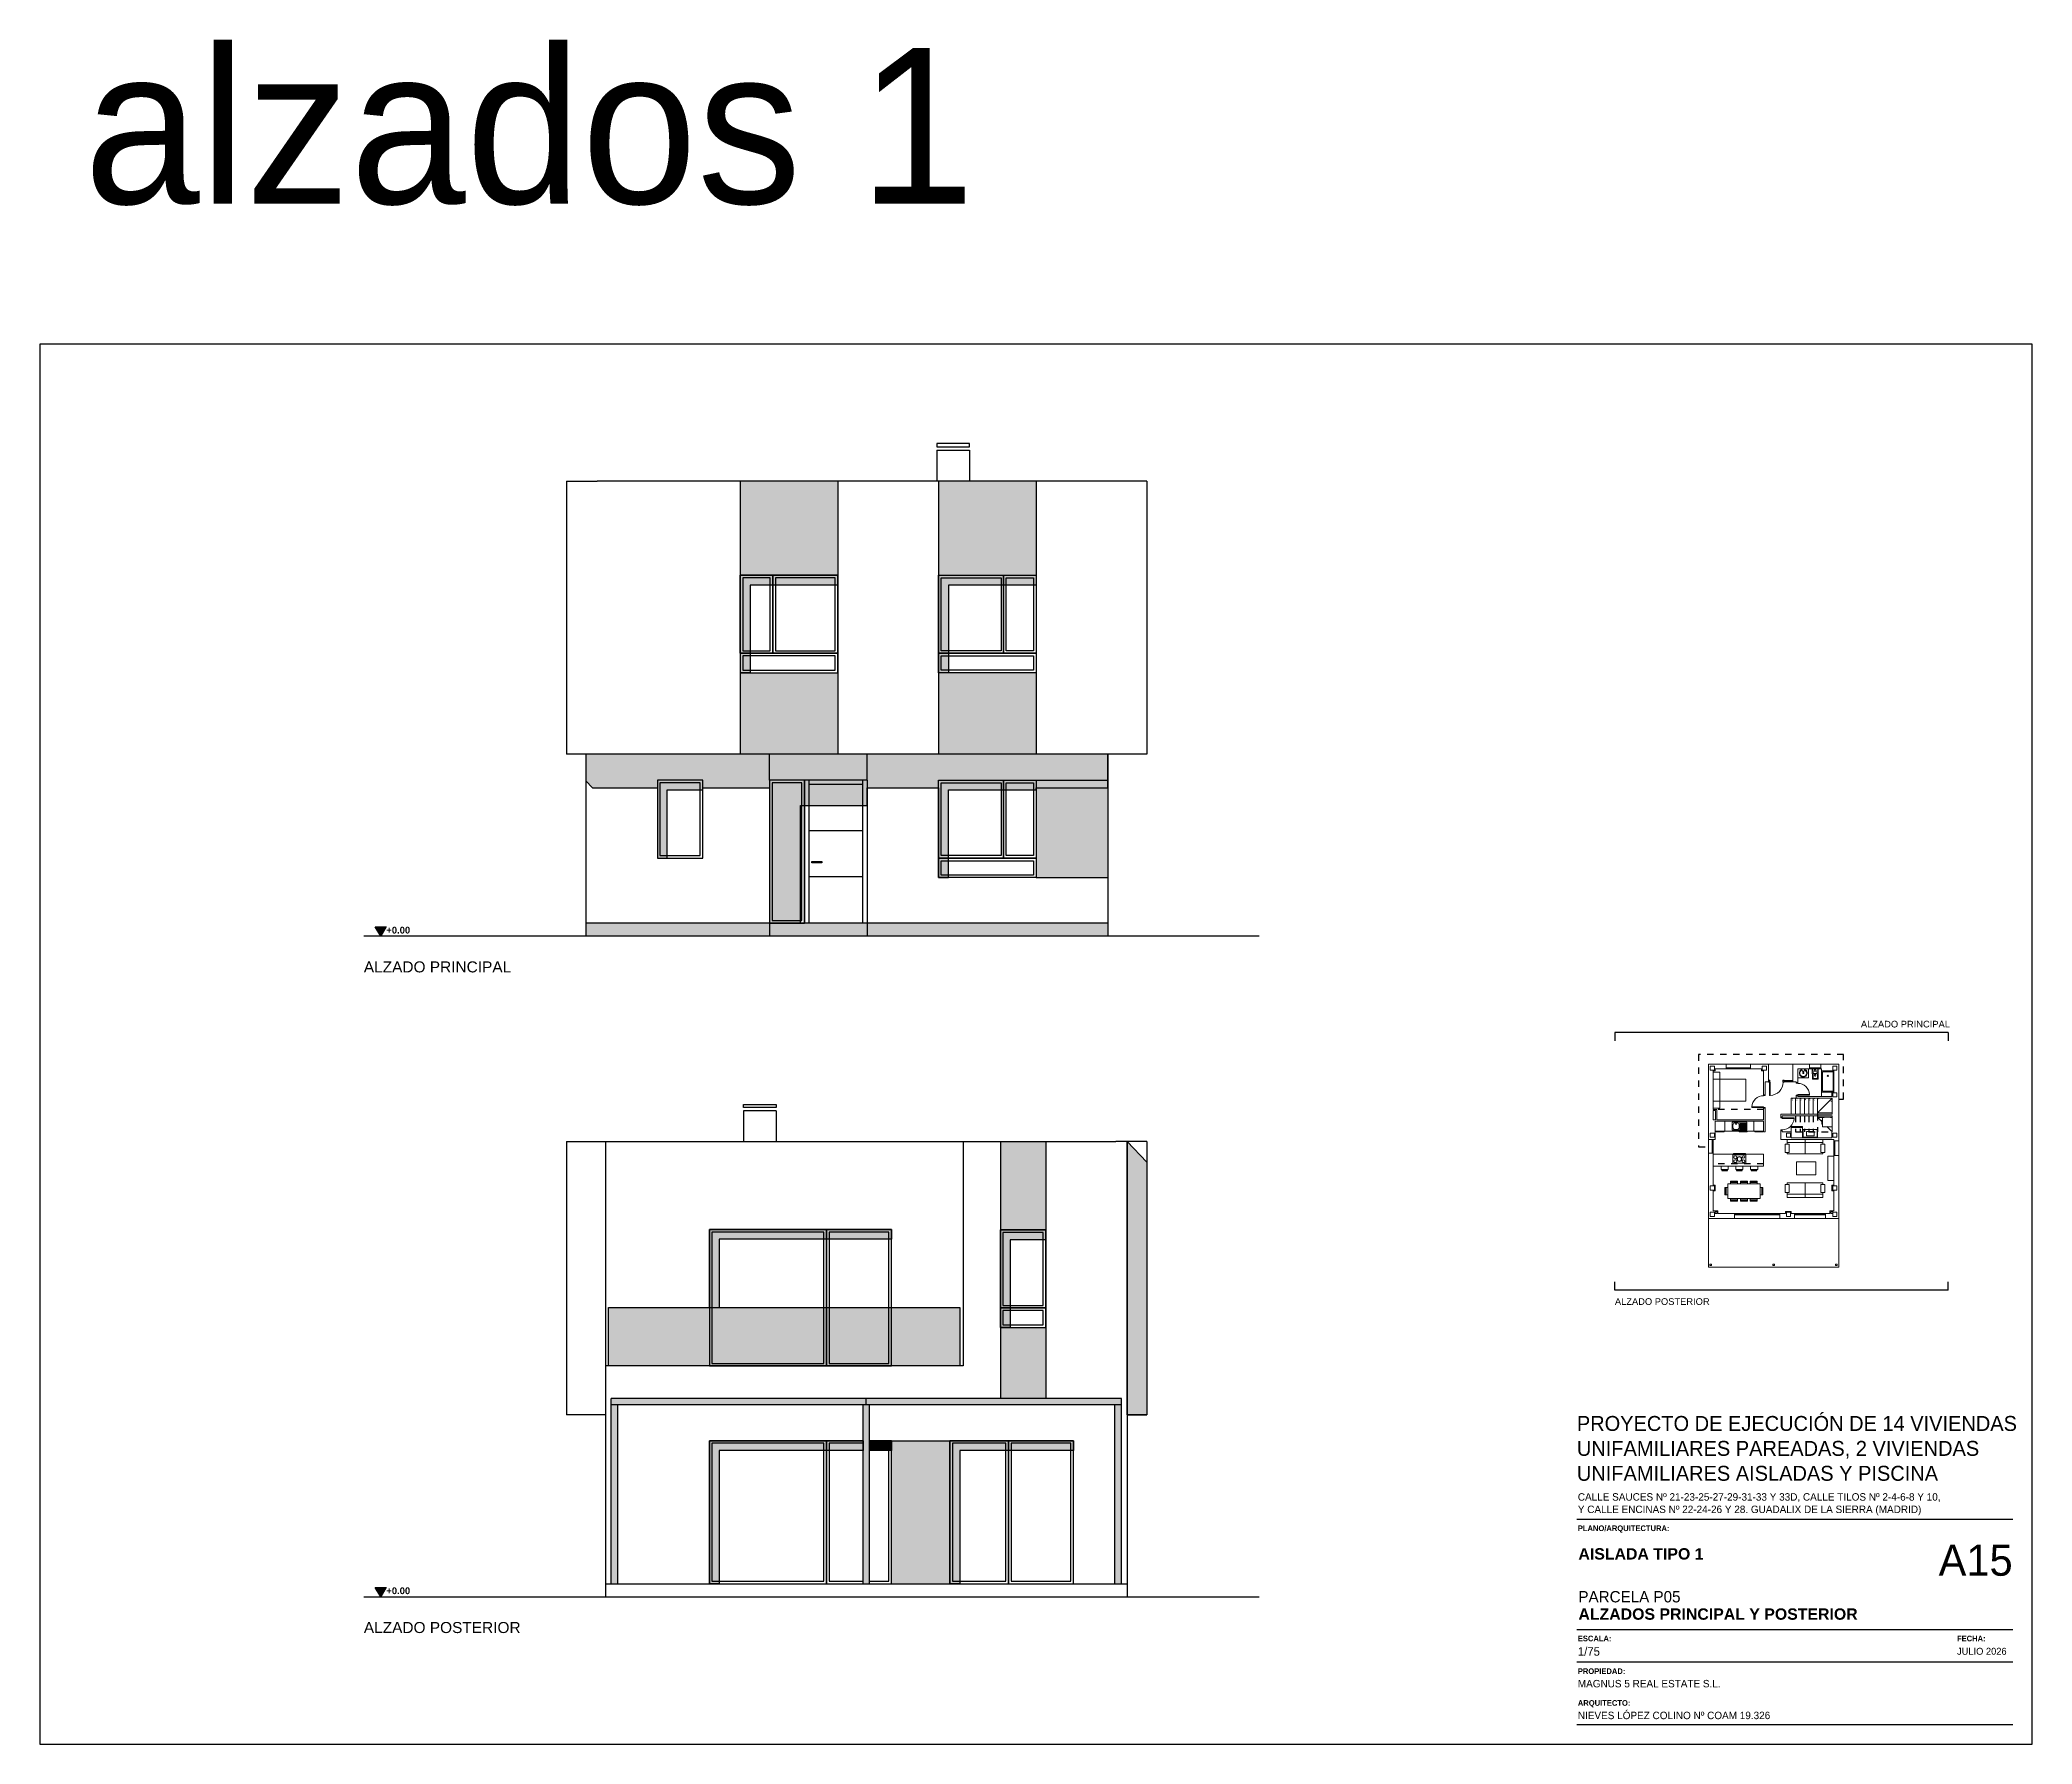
# Model space of a CAD drawing. Header units: millimetres. Extents: x 441156 to 441653, y 4514887 to 4515266.
# Drawn here: x 441432.47 to 441463.11, y 4515046.18 to 4515072.4 of the extents above; entities that cross this region are included whole.
import ezdxf
from ezdxf.enums import TextEntityAlignment as Align

# ---------------------------------------------------------------- set-up
doc = ezdxf.new("R2010")
doc.units = ezdxf.units.MM
doc.linetypes.add('CONTINUA', pattern=[0])
doc.linetypes.add('RAYITAS', pattern=[0.375, 0.25, -0.125])
for name, color, linetype in [('01_alzado', 5, 'CONTINUA'), ('01_ladrillo', 13, 'Continuous'), ('01_proyeccion', 36, 'RAYITAS'), ('01_proyección', 4, 'RAYITAS'), ('01_seccion', 7, 'CONTINUA'), ('01_sombras', 251, 'Continuous'), ('01_texto cartela', 5, 'Continuous'), ('01_textos', 7, 'Continuous'), ('SOMBRAS2', 250, 'Continuous')]:
    doc.layers.add(name, color=color, linetype=linetype)
doc.layers.add('01_cartela', color=6, linetype='Continuous', plot=False)
doc.layers.add('01_muebles_B', color=254, linetype='Continuous', lineweight=5)
doc.styles.add('Century Gothic', font='', dxfattribs={"height": 2})
doc.styles.add('Century Gothic_3', font='', dxfattribs={"height": 4.5})
doc.styles.add('Century Gothic_5', font='', dxfattribs={"height": 2.5})
doc.styles.add('Century Gothic_6', font='', dxfattribs={"height": 11})
doc.styles.add('Estilo1', font='swissel.ttf')
doc.styles.add('NIEVES2', font='sanss___.ttf')
doc.styles.add('NIEVES3', font='swisseb.ttf')
doc.styles.get('Century Gothic').set_extended_font_data('Century Gothic')
doc.styles.get('Century Gothic_3').set_extended_font_data('Century Gothic')
doc.styles.get('Century Gothic_5').set_extended_font_data('Century Gothic')
doc.styles.get('Century Gothic_6').set_extended_font_data('Century Gothic')

msp = doc.modelspace()

# ---------------------------------------------------------------- texts
at = {"layer": '01_proyeccion', "color": 7, "ltscale": 1.5, "style": 'NIEVES3'}
for p in [(441437.8, 4515058.653, 0), (441437.8, 4515048.492, 0)]:
    msp.add_text('+0.00', height=0.1041, dxfattribs=at).set_placement(p)
at = {"layer": '01_texto cartela', "color": 1}
for s, insert, char_height, width, attachment_point, style in [('alzados 1', (441433.152, 4515072.272), 2.3929, 27.31448, 1, 'Century Gothic_6'), ('A15', (441462.811, 4515049.254), 0.4786, 1.04985, 3, 'Century Gothic_6'), ('\\pt2.3273;AISLADA TIPO 1 ', (441456.133, 4515049.022), 0.17455, 7.00908, 7, 'NIEVES3')]:
    msp.add_mtext(s, dxfattribs=dict(at, insert=insert, char_height=char_height, width=width, attachment_point=attachment_point, style=style))
at = {"layer": '01_texto cartela'}
for s, insert, char_height, width, attachment_point, style in [('\\PPROYECTO DE EJECUCIÓN DE 14 VIVIENDAS UNIFAMILIARES PAREADAS, 2 VIVIENDAS UNIFAMILIARES AISLADAS Y PISCINA', (441456.109, 4515051.616), 0.23, 6.82217, 1, 'Century Gothic_3'), ('CALLE SAUCES Nº 21-23-25-27-29-31-33 Y 33D, CALLE TILOS Nº 2-4-6-8 Y 10, \\PY CALLE ENCINAS Nº 22-24-26 Y 28. GUADALIX DE LA SIERRA (MADRID)', (441456.124, 4515050.045), 0.11455, 9.24681, 1, 'Century Gothic'), ('{\\fCentury Gothic|b1|i0|c0|p34;PLANO/ARQUITECTURA: }', (441456.124, 4515049.549), 0.08701, 2.11715, 1, 'Century Gothic'), ('\\pt2.3273;\\PPARCELA P05', (441456.133, 4515048.363), 0.17455, 7.00908, 7, 'Century Gothic_5'), ('\\pt2.3273;ALZADOS PRINCIPAL Y POSTERIOR', (441456.133, 4515048.096), 0.17455, 7.00908, 7, 'NIEVES3'), ('{\\fCentury Gothic|b1|i0|c0|p34;ESCALA: }', (441456.124, 4515047.854), 0.08701, 2.11715, 1, 'Century Gothic'), ('{\\fCentury Gothic|b1|i0|c0|p34;FECHA: }', (441461.955, 4515047.854), 0.08701, 2.11715, 1, 'Century Gothic'), ('1/75', (441456.124, 4515047.676), 0.1309, 2.11715, 1, 'Century Gothic'), ('JULIO 2026', (441461.955, 4515047.667), 0.1069, 3.50438, 1, 'Century Gothic'), ('{\\fCentury Gothic|b1|i0|c0|p34;PROPIEDAD:}', (441456.124, 4515047.351), 0.08701, 0.83709, 1, 'Century Gothic'), ('MAGNUS 5 REAL ESTATE S.L.', (441456.124, 4515047.173), 0.11455, 4.88231, 1, 'Century Gothic'), ('{\\fCentury Gothic|b1|i0|c0|p34;ARQUITECTO:}', (441456.124, 4515046.862), 0.08701, 0.83709, 1, 'Century Gothic'), ('NIEVES LÓPEZ COLINO Nº COAM 19.326', (441456.124, 4515046.684), 0.11455, 3.65153, 1, 'Century Gothic')]:
    msp.add_mtext(s, dxfattribs=dict(at, insert=insert, char_height=char_height, width=width, attachment_point=attachment_point, style=style))
at = {"layer": '01_textos', "color": 5, "style": 'Estilo1'}
for s, p in [('ALZADO PRINCIPAL', (441437.455, 4515058.055, 0)), ('ALZADO POSTERIOR', (441437.455, 4515047.894, 0))]:
    msp.add_text(s, height=0.16973, dxfattribs=at).set_placement(p)
at = {"layer": '01_textos', "char_height": 0.10256, "width": 5.45594, "attachment_point": 7, "style": 'NIEVES2'}
for s, insert in [('\\pt1.3674;ALZADO PRINCIPAL', (441460.477, 4515057.207)), ('\\pt1.3674;ALZADO POSTERIOR', (441456.694, 4515052.94))]:
    msp.add_mtext(s, dxfattribs=dict(at, insert=insert))

# ---------------------------------------------------------------- blocks, each defined once
blk = doc.blocks.new('P725-10')
for p, q in [((-0.78, 0.1), (-0.83, 0.1)), ((-0.83, 0), (-0.78, 0)), ((-0.78, 0.1), (-0.78, 0)), ((-0.05, 0.82), (-0.09, 0.82)), ((-0.09, 0.82), (-0.09, 0.1)), ((0, 0.1), (-0.09, 0.1)), ((-0.05, 0.82), (-0.05, 0)), ((-0.05, 0), (0, 0))]:
    blk.add_line(p, q)
blk.add_arc((-0.05, 0.1), 0.725, 93.2758, 180)
blk = doc.blocks.new('5-fuegos')
blk.add_lwpolyline([(-0.4, -0.25), (0.4, -0.25), (0.4, 0.25), (-0.4, 0.25)], close=True)
for centre, radius in [((-0.25, 0.11), 0.089), ((0, 0), 0.152), ((0, 0), 0.127), ((0.27, 0.13), 0.0693), ((-0.25, -0.13), 0.089), ((0.25, -0.13), 0.089)]:
    blk.add_circle(centre, radius)
blk = doc.blocks.new('lavadora')
blk.add_lwpolyline([(0.6, 0), (0, 0), (0, 0.6), (0.6, 0.6)], close=True)
blk.add_lwpolyline([(0.6, 0.45), (0.64, 0.41), (0.64, 0.19), (0.6, 0.15)])
blk = doc.blocks.new('A$C3DD376F2')
at = {"layer": '01_muebles_B', "linetype": 'CONTINUA'}
for p, q in [((1.7, 12.5, 0), (0.6, 12.5, 0)), ((0.6, 12.5, 0), (0.6, 7.86, 0)), ((1.7, 12.2, 0), (1.7, 12.5, 0)), ((1.7, 12.5, 0), (3.2, 12.5, 0)), ((1.7, 12.27, 0), (3.2, 12.27, 0)), ((1.75, 12.27, 0), (1.75, 12.2, 0)), ((2.15, 12.27, 0), (2.15, 12.2, 0)), ((2.2, 12.27, 0), (2.2, 12.2, 0)), ((2.25, 12.27, 0), (2.25, 12.2, 0)), ((3.15, 12.27, 0), (3.15, 12.2, 0)), ((4.3, 12.5, 0), (3.2, 12.5, 0)), ((3.2, 12.2, 0), (3.2, 12.5, 0)), ((4.3, 12.5, 0), (4.3, 11.4, 0)), ((4.3, 12.5, 0), (5.8, 12.5, 0)), ((6.1, 12.5, 0), (5.8, 12.5, 0)), ((5.8, 12.5, 0), (5.8, 11.4, 0)), ((5.8, 12.5, 0), (6.82, 12.5, 0)), ((6.82, 12.2, 0), (6.82, 12.5, 0)), ((6.82, 12.5, 0), (7.52, 12.5, 0)), ((6.82, 12.27, 0), (7.52, 12.27, 0)), ((6.87, 12.2, 0), (6.87, 12.27, 0)), ((7.47, 12.2, 0), (7.47, 12.27, 0)), ((7.52, 12.2, 0), (7.52, 12.5, 0)), ((7.52, 12.5, 0), (8.62, 12.5, 0)), ((8.62, 7.77, 0), (8.62, 12.5, 0)), ((0.9, 12.08, 0), (0.9, 9.71, 0)), ((1.02, 12.08, 0), (0.9, 12.08, 0)), ((1.7, 12.2, 0), (1.02, 12.2, 0)), ((1.02, 12.2, 0), (1.02, 12.08, 0)), ((1.3, 11.57, 0), (1.3, 10.22, 0)), ((1.7, 12.2, 0), (3.2, 12.2, 0)), ((1.75, 12.24, 0), (2.15, 12.24, 0)), ((1.75, 12.23, 0), (2.15, 12.23, 0)), ((2.25, 12.24, 0), (3.15, 12.24, 0)), ((2.25, 12.23, 0), (3.15, 12.23, 0)), ((3.87, 12.2, 0), (3.2, 12.2, 0)), ((3.87, 12.2, 0), (3.87, 12.08, 0)), ((3.87, 12.08, 0), (4, 12.08, 0)), ((4, 12.08, 0), (4, 10.61, 0)), ((4.3, 11.4, 0), (4.1, 11.4, 0)), ((4.1, 11.4, 0), (4.1, 10.61, 0)), ((4.31, 11.4, 0), (4.37, 11.4, 0)), ((4.37, 11.43, 0), (4.37, 11.4, 0)), ((4.38, 11.5, 0), (4.38, 11.44, 0)), ((5.18, 11.5, 0), (5.18, 11.44, 0)), ((5.19, 11.43, 0), (5.19, 11.4, 0)), ((5.26, 11.5, 0), (5.26, 11.4, 0)), ((5.8, 11.5, 0), (5.26, 11.5, 0)), ((5.8, 11.4, 0), (5.26, 11.4, 0)), ((5.31, 11.5, 0), (5.31, 11.4, 0)), ((5.75, 11.47, 0), (5.31, 11.47, 0)), ((5.75, 11.43, 0), (5.31, 11.43, 0)), ((5.75, 11.5, 0), (5.75, 11.4, 0)), ((6, 11.4, 0), (5.8, 11.4, 0)), ((6, 11.4, 0), (6, 11.37, 0)), ((6.1, 11.37, 0), (6, 11.37, 0)), ((6.1, 12.2, 0), (6.1, 11.37, 0)), ((6.82, 12.2, 0), (6.1, 12.2, 0)), ((6.77, 11.65, 0), (6.1, 11.65, 0)), ((6.34, 12.2, 0), (6.53, 12.2, 0)), ((6.34, 12.2, 0), (6.34, 12.18, 0)), ((6.45, 12.04, 0), (6.42, 12.04, 0)), ((6.53, 12.2, 0), (6.53, 12.18, 0)), ((6.77, 11.65, 0), (6.77, 12.2, 0)), ((6.82, 12.2, 0), (7.52, 12.2, 0)), ((6.87, 12.24, 0), (7.47, 12.24, 0)), ((6.87, 12.23, 0), (7.47, 12.23, 0)), ((7.01, 12.07, 0), (7.01, 12.2, 0)), ((7.04, 11.66, 0), (7.04, 11.87, 0)), ((7.09, 11.92, 0), (7.26, 11.92, 0)), ((7.09, 11.61, 0), (7.26, 11.61, 0)), ((7.13, 11.85, 0), (7.13, 11.79, 0)), ((7.14, 11.86, 0), (7.2, 11.86, 0)), ((7.21, 11.85, 0), (7.21, 11.79, 0)), ((7.31, 11.66, 0), (7.31, 11.87, 0)), ((7.34, 12.07, 0), (7.34, 12.2, 0)), ((7.52, 12.2, 0), (7.57, 12.2, 0)), ((7.57, 12.08, 0), (7.57, 12.2, 0)), ((7.57, 12.08, 0), (8.32, 12.08, 0)), ((8.32, 10.78, 0), (8.32, 12.08, 0)), ((4, 10.61, 0), (4.1, 10.61, 0)), ((5.7, 9.42, 0), (5.7, 10.4, 0)), ((6, 10.4, 0), (5.7, 10.4, 0)), ((5.97, 9.42, 0), (5.97, 10.4, 0)), ((6, 10.54, 0), (6, 10.4, 0)), ((6.1, 10.54, 0), (6, 10.54, 0)), ((8.22, 10.4, 0), (6, 10.4, 0)), ((6.1, 10.54, 0), (6.1, 10.5, 0)), ((8.2, 10.5, 0), (6.1, 10.5, 0)), ((6.24, 9.42, 0), (6.24, 10.4, 0)), ((6.51, 9.42, 0), (6.51, 10.4, 0)), ((6.78, 9.42, 0), (6.78, 10.4, 0)), ((7.05, 9.42, 0), (7.05, 10.4, 0)), ((7.32, 9.42, 0), (7.32, 10.4, 0)), ((7.32, 9.5, 0), (8.22, 10.4, 0)), ((7.57, 10.78, 0), (7.57, 10.5, 0)), ((8.32, 10.78, 0), (8.2, 10.78, 0)), ((8.2, 10.5, 0), (8.2, 10.78, 0)), ((8.22, 9.42, 0), (8.22, 10.4, 0)), ((1.12, 9.71, 0), (0.9, 9.71, 0)), ((4, 8.98, 0), (1.02, 8.98, 0)), ((1.02, 7.86, 0), (1.02, 8.98, 0)), ((1.12, 9.71, 0), (1.12, 9.08, 0)), ((4, 9.08, 0), (1.12, 9.08, 0)), ((1.62, 8.98, 0), (1.62, 8.38, 0)), ((2.06, 8.43, 0), (2.06, 8.92, 0)), ((2.06, 8.92, 0), (2.96, 8.92, 0)), ((2.52, 8.85, 0), (2.92, 8.85, 0)), ((2.52, 8.83, 0), (2.92, 8.83, 0)), ((2.52, 8.8, 0), (2.92, 8.8, 0)), ((2.52, 8.78, 0), (2.92, 8.78, 0)), ((2.52, 8.75, 0), (2.92, 8.75, 0)), ((2.52, 8.73, 0), (2.92, 8.73, 0)), ((2.52, 8.7, 0), (2.92, 8.7, 0)), ((2.52, 8.68, 0), (2.92, 8.68, 0)), ((2.52, 8.65, 0), (2.92, 8.65, 0)), ((2.52, 8.63, 0), (2.92, 8.63, 0)), ((2.52, 8.6, 0), (2.92, 8.6, 0)), ((2.96, 8.92, 0), (2.96, 8.43, 0)), ((3.4, 8.98, 0), (3.4, 8.38, 0)), ((4, 9.78, 0), (4, 9.08, 0)), ((4, 9.78, 0), (4.1, 9.78, 0)), ((4, 8.98, 0), (4, 8.33, 0)), ((4.1, 9.78, 0), (4.1, 8.33, 0)), ((8.22, 9.42, 0), (5.05, 9.42, 0)), ((5.05, 9.42, 0), (5.05, 9.24, 0)), ((5.05, 9.42, 0), (5.05, 9.24, 0)), ((5.15, 9.24, 0), (5.05, 9.24, 0)), ((8.22, 9.32, 0), (5.15, 9.32, 0)), ((5.15, 9.32, 0), (5.15, 9.24, 0)), ((5.15, 9.32, 0), (5.15, 9.24, 0)), ((6.4, 8.6, 0), (5.7, 8.6, 0)), ((7.32, 9.5, 0), (8.22, 9.5, 0)), ((8.22, 8.33, 0), (8.22, 9.32, 0)), ((1.02, 7.86, 0), (0.6, 7.86, 0)), ((0.6, 7.86, 0), (0.6, 7.01, 0)), ((0.83, 7.86, 0), (0.83, 7.01, 0)), ((0.83, 7.81, 0), (0.9, 7.81, 0)), ((0.86, 7.05, 0), (0.86, 7.81, 0)), ((0.87, 7.05, 0), (0.87, 7.81, 0)), ((0.9, 7.86, 0), (0.9, 7.01, 0)), ((4, 8.38, 0), (1.02, 8.38, 0)), ((2.96, 8.43, 0), (2.06, 8.43, 0)), ((2.52, 8.58, 0), (2.92, 8.58, 0)), ((2.52, 8.55, 0), (2.92, 8.55, 0)), ((2.52, 8.53, 0), (2.92, 8.53, 0)), ((2.52, 8.5, 0), (2.92, 8.5, 0)), ((4, 8.33, 0), (4.1, 8.33, 0)), ((5.05, 8.41, 0), (5.05, 7.87, 0)), ((5.15, 8.41, 0), (5.05, 8.41, 0)), ((8.32, 7.87, 0), (5.05, 7.87, 0)), ((5.15, 8.41, 0), (5.15, 8.33, 0)), ((5.7, 8.33, 0), (5.15, 8.33, 0)), ((5.15, 8.33, 0), (5.7, 8.33, 0)), ((7.65, 7.67, 0), (5.45, 7.67, 0)), ((5.7, 8.33, 0), (5.7, 7.97, 0)), ((5.7, 7.97, 0), (8.2, 7.97, 0)), ((6.43, 8, 0), (6.43, 8.47, 0)), ((6.43, 8, 0), (7.3, 8, 0)), ((6.55, 7.87, 0), (6.55, 6.97, 0)), ((7.3, 8, 0), (7.3, 8.47, 0)), ((8.22, 8.33, 0), (8.2, 8.33, 0)), ((8.22, 8.33, 0), (8.2, 8.33, 0)), ((8.2, 8.33, 0), (8.2, 7.97, 0)), ((8.32, 7.77, 0), (8.32, 7.87, 0)), ((8.62, 7.77, 0), (8.32, 7.77, 0)), ((8.32, 7.77, 0), (8.32, 6.87, 0)), ((8.32, 7.72, 0), (8.39, 7.72, 0)), ((8.35, 6.92, 0), (8.35, 7.72, 0)), ((8.37, 6.92, 0), (8.37, 7.72, 0)), ((8.39, 7.77, 0), (8.39, 6.87, 0)), ((8.62, 7.77, 0), (8.62, 6.87, 0)), ((0.9, 7.01, 0), (0.6, 7.01, 0)), ((0.6, 7.01, 0), (0.6, 3, 0)), ((0.83, 7.05, 0), (0.9, 7.05, 0)), ((0.9, 7.01, 0), (0.9, 5.05, 0)), ((4, 6.96, 0), (0.9, 6.96, 0)), ((4, 6.21, 0), (0.9, 6.21, 0)), ((4, 6.21, 0), (4, 6.96, 0)), ((8.32, 6.92, 0), (8.39, 6.92, 0)), ((8.62, 6.87, 0), (8.32, 6.87, 0)), ((8.32, 5.05, 0), (8.32, 6.87, 0)), ((8.62, 6.87, 0), (8.62, 3, 0)), ((6.55, 4.3, 0), (6.55, 5.2, 0)), ((8.2, 4.7, 0), (8.2, 5.05, 0)), ((8.2, 5.05, 0), (8.32, 5.05, 0)), ((0.9, 4.7, 0), (0.9, 3.47, 0)), ((7.65, 4.5, 0), (5.45, 4.5, 0)), ((8.32, 4.7, 0), (8.2, 4.7, 0)), ((8.32, 3.47, 0), (8.32, 4.7, 0)), ((0.6, 3, 0), (2.2, 3, 0)), ((0.6, 3, 0), (0.6, 0, 0)), ((0.6, 3, 0), (2.2, 3, 0)), ((0.9, 3.47, 0), (1.19, 3.47, 0)), ((1.19, 3.47, 0), (1.19, 3.3, 0)), ((1.19, 3.3, 0), (2.2, 3.3, 0)), ((2.2, 3.3, 0), (2.2, 3, 0)), ((5, 3.3, 0), (2.2, 3.3, 0)), ((5, 3.23, 0), (2.2, 3.23, 0)), ((2.2, 3, 0), (5, 3, 0)), ((2.25, 3.3, 0), (2.25, 3.23, 0)), ((2.25, 3.27, 0), (3.95, 3.27, 0)), ((2.25, 3.26, 0), (3.95, 3.26, 0)), ((3.95, 3.3, 0), (3.95, 3.23, 0)), ((4, 3.3, 0), (4, 3.23, 0)), ((4.05, 3.3, 0), (4.05, 3.23, 0)), ((4.95, 3.27, 0), (4.05, 3.27, 0)), ((4.95, 3.26, 0), (4.05, 3.26, 0)), ((4.95, 3.3, 0), (4.95, 3.23, 0)), ((5, 3.3, 0), (5.35, 3.3, 0)), ((5, 3.3, 0), (5, 3, 0)), ((5, 3, 0), (5.9, 3, 0)), ((5.9, 3.3, 0), (5.7, 3.3, 0)), ((7.8, 3.3, 0), (5.9, 3.3, 0)), ((5.9, 3.3, 0), (5.9, 3, 0)), ((7.8, 3.23, 0), (5.9, 3.23, 0)), ((7.8, 3, 0), (5.9, 3, 0)), ((5.95, 3.3, 0), (5.95, 3.23, 0)), ((5.95, 3.27, 0), (6.75, 3.27, 0)), ((5.95, 3.26, 0), (6.75, 3.26, 0)), ((6.75, 3.3, 0), (6.75, 3.23, 0)), ((6.8, 3.3, 0), (6.8, 3.23, 0)), ((6.85, 3.3, 0), (6.85, 3.23, 0)), ((7.75, 3.27, 0), (6.85, 3.27, 0)), ((7.75, 3.26, 0), (6.85, 3.26, 0)), ((7.75, 3.3, 0), (7.75, 3.23, 0)), ((7.8, 3.3, 0), (8.08, 3.3, 0)), ((7.8, 3.3, 0), (8.08, 3.3, 0)), ((7.8, 3.3, 0), (7.8, 3, 0)), ((7.8, 3, 0), (8.62, 3, 0)), ((8.32, 3.47, 0), (8.08, 3.47, 0)), ((8.08, 3.47, 0), (8.08, 3.3, 0)), ((8.62, 3, 0), (8.62, 0, 0)), ((0.6, 0, 0), (8.62, 0, 0))]:
    blk.add_line(p, q, dxfattribs=at)
for points in [[(0.97, 12.13), (0.72, 12.13), (0.72, 12.38), (0.97, 12.38), (0.97, 12.13)], [(4.17, 12.13), (3.92, 12.13), (3.92, 12.38), (4.17, 12.38), (4.17, 12.13)], [(8.25, 12.38), (8.5, 12.38), (8.5, 12.13), (8.25, 12.13), (8.25, 12.38)], [(8.25, 10.73), (8.5, 10.73), (8.5, 10.48), (8.25, 10.48), (8.25, 10.73)], [(0.97, 8.01), (0.72, 8.01), (0.72, 8.26), (0.97, 8.26), (0.97, 8.01)], [(5.65, 8.01), (5.4, 8.01), (5.4, 8.26), (5.65, 8.26), (5.65, 8.01)], [(8.25, 8.01), (8.5, 8.01), (8.5, 8.26), (8.25, 8.26), (8.25, 8.01)], [(0.97, 4.75), (0.72, 4.75), (0.72, 5), (0.97, 5), (0.97, 4.75)], [(8.25, 4.75), (8.5, 4.75), (8.5, 5), (8.25, 5), (8.25, 4.75)], [(0.97, 3.13), (0.72, 3.13), (0.72, 3.38), (0.97, 3.38), (0.97, 3.13)], [(5.65, 3.13), (5.4, 3.13), (5.4, 3.38), (5.65, 3.38), (5.65, 3.13)], [(8.25, 3.13), (8.5, 3.13), (8.5, 3.38), (8.25, 3.38), (8.25, 3.13)]]:
    blk.add_lwpolyline(points, close=True, dxfattribs=at)
at = {"layer": '01_muebles_B', "linetype": 'CONTINUA', "elevation": 0}
for points in [[(0.9, 11.57), (0.9, 12), (1.3, 12), (1.3, 11.57)], [(2.9, 10.22), (0.9, 10.22), (0.9, 11.57), (2.9, 11.57)], [(4.38, 11.51), (4.38, 11.5), (4.3, 11.5), (4.3, 11.51)], [(4.37, 11.4), (4.3, 11.4), (4.3, 11.5), (4.37, 11.5)], [(4.37, 11.4), (4.37, 11.39), (4.3, 11.39), (4.3, 11.4)], [(4.38, 11.44), (4.38, 11.43), (4.37, 11.43), (4.37, 11.44)], [(4.37, 11.39), (4.37, 10.57), (4.41, 10.57), (4.41, 11.39)], [(5.18, 11.51), (5.18, 11.5), (5.26, 11.5), (5.26, 11.51)], [(5.18, 11.44), (5.18, 11.43), (5.19, 11.43), (5.19, 11.44)], [(5.19, 11.4), (5.19, 11.39), (5.26, 11.39), (5.26, 11.4)], [(8.32, 12.08), (7.57, 12.08), (7.57, 10.78), (8.32, 10.78)], [(8.27, 12.03), (7.62, 12.03), (7.62, 10.83), (8.27, 10.83)], [(0.9, 10.22), (0.9, 9.78), (1.3, 9.78), (1.3, 10.22)], [(0.9, 9.64), (1.05, 9.64), (1.05, 9.08), (0.9, 9.08)], [(5.7, 8.67), (5.7, 7.97), (6.4, 7.97), (6.4, 8.67)], [(1.08, 8.36), (1.08, 8.34), (1.58, 8.34), (1.58, 8.36)], [(2.49, 8.36), (2.49, 8.34), (2.99, 8.34), (2.99, 8.36)], [(3.45, 8.36), (3.45, 8.34), (3.95, 8.34), (3.95, 8.36)], [(5.32, 7.57), (5.32, 7.07), (5.57, 7.07), (5.57, 7.57)], [(6.4, 8.47), (7.32, 8.47), (7.32, 7.97), (6.4, 7.97)], [(6.63, 8.36), (7.1, 8.36), (7.1, 8.08), (6.63, 8.08)], [(7.77, 7.57), (7.77, 7.07), (7.52, 7.07), (7.52, 7.57)], [(2.88, 6.97), (2.14, 6.97), (2.14, 6.99), (2.88, 6.99)], [(7.22, 5.68), (7.22, 6.48), (6.03, 6.48), (6.03, 5.68)], [(8.32, 5.34), (7.95, 5.34), (7.95, 6.83), (8.32, 6.83)], [(1.78, 5.94), (1.78, 5.96), (1.43, 5.96), (1.43, 5.94)], [(1.62, 5.96), (1.62, 6.02), (1.6, 6.02), (1.6, 5.96)], [(1.79, 5.13), (3.79, 5.13), (3.79, 4.23), (1.79, 4.23)], [(1.97, 5.29), (2.4, 5.29), (2.4, 5.23), (1.97, 5.23)], [(1.97, 5.22), (2.4, 5.22), (2.4, 5.13), (1.97, 5.13)], [(2.34, 5.94), (2.34, 5.96), (2.69, 5.96), (2.69, 5.94)], [(2.5, 5.96), (2.5, 6.02), (2.52, 6.02), (2.52, 5.96)], [(2.57, 5.29), (3, 5.29), (3, 5.23), (2.57, 5.23)], [(2.57, 5.22), (3, 5.22), (3, 5.13), (2.57, 5.13)], [(3.18, 5.29), (3.61, 5.29), (3.61, 5.23), (3.18, 5.23)], [(3.18, 5.22), (3.61, 5.22), (3.61, 5.13), (3.18, 5.13)], [(3.24, 5.94), (3.24, 5.96), (3.59, 5.96), (3.59, 5.94)], [(3.41, 5.96), (3.41, 6.02), (3.43, 6.02), (3.43, 5.96)], [(5.32, 4.6), (5.32, 5.1), (5.57, 5.1), (5.57, 4.6)], [(7.77, 4.6), (7.77, 5.1), (7.52, 5.1), (7.52, 4.6)], [(1.62, 4.9), (1.62, 4.46), (1.68, 4.46), (1.68, 4.9)], [(1.69, 4.9), (1.69, 4.46), (1.79, 4.46), (1.79, 4.9)], [(1.97, 4.14), (2.4, 4.14), (2.4, 4.23), (1.97, 4.23)], [(1.97, 4.07), (2.4, 4.07), (2.4, 4.12), (1.97, 4.12)], [(2.57, 4.14), (3, 4.14), (3, 4.23), (2.57, 4.23)], [(2.57, 4.07), (3, 4.07), (3, 4.12), (2.57, 4.12)], [(3.18, 4.14), (3.61, 4.14), (3.61, 4.23), (3.18, 4.23)], [(3.18, 4.07), (3.61, 4.07), (3.61, 4.12), (3.18, 4.12)], [(3.88, 4.9), (3.88, 4.46), (3.79, 4.46), (3.79, 4.9)], [(3.95, 4.9), (3.95, 4.46), (3.89, 4.46), (3.89, 4.9)], [(1.02, 3.42), (1.14, 3.42), (1.14, 3.3), (1.02, 3.3)], [(8.13, 3.42), (8.25, 3.42), (8.25, 3.3), (8.13, 3.3)], [(0.79, 0.2), (0.69, 0.2), (0.69, 0.1), (0.79, 0.1)], [(4.66, 0.2), (4.56, 0.2), (4.56, 0.1), (4.66, 0.1)], [(8.43, 0.2), (8.53, 0.2), (8.53, 0.1), (8.43, 0.1)]]:
    blk.add_lwpolyline(points, close=True, dxfattribs=at)
for points in [[(5.19, 11.5), (5.19, 11.4)], [(5.26, 11.4), (5.26, 11.5)], [(5.45, 7.57), (5.45, 7.87), (7.65, 7.87), (7.65, 7.57)], [(1.39, 6.21), (1.39, 6.02), (1.82, 6.02), (1.82, 6.21)], [(2.73, 6.21), (2.73, 6.02), (2.3, 6.02), (2.3, 6.21)], [(3.64, 6.21), (3.64, 6.02), (3.2, 6.02), (3.2, 6.21)], [(7.65, 7.07), (7.65, 6.97), (5.45, 6.97), (5.45, 7.07)], [(0.9, 5.05), (1.02, 5.05), (1.02, 4.7), (0.9, 4.7)], [(7.65, 5.1), (7.65, 5.2), (5.45, 5.2), (5.45, 5.1)], [(5.45, 4.6), (5.45, 4.3), (7.65, 4.3), (7.65, 4.6)]]:
    blk.add_lwpolyline(points, dxfattribs=at)
at = {"layer": '01_muebles_B', "linetype": 'CONTINUA', "elevation": 0, "flags": 128}
blk.add_lwpolyline([(6.99, 12.2, 0.414214), (6.99, 12.2), (6.99, 12.2), (7, 11.57, 0.436396), (7, 11.57), (7.35, 11.57, 0.436396), (7.35, 11.57), (7.36, 12.2), (7.36, 12.2, 0.414214), (7.36, 12.2)], format="xyb", close=True, dxfattribs=at)
at = {"layer": '01_muebles_B', "linetype": 'CONTINUA'}
blk.add_lwpolyline([(5.35, 3.3), (5.35, 3.43), (5.7, 3.43), (5.7, 3.3)], dxfattribs=at)
for centre, radius in [((6.44, 11.95, 0), 0.036), ((7.05, 11.98, 0), 0.01), ((7.17, 12.12, 0), 0.051), ((7.29, 11.98, 0), 0.01), ((7.95, 11.78, 0), 0.035), ((2.3, 8.82, 0), 0.0275)]:
    blk.add_circle(centre, radius, dxfattribs=at)
for centre, radius, start, end in [((4.37, 11.39, 0), 0.827, 272.8856, 359.9505), ((6.44, 11.95, 0), 0.243, 114.8749, 65.1251), ((6.44, 11.95, 0), 0.213, 112.0656, 68.0564), ((6.34, 12.2, 0), 0.0027, 90, 173.3159), ((6.33, 12.18, 0), 0.0128, 300.5291, 356.214), ((6.63, 12.2, 0), 0.279, 179.383, 196.8165), ((6.5, 12.16, 0), 0.143, 196.8165, 225.6956), ((6.44, 12.09, 0), 0.0498, 225.6956, 252.5904), ((6.44, 12.09, 0), 0.0498, 287.9532, 314.3044), ((6.37, 12.16, 0), 0.143, 314.3044, 343.1835), ((6.24, 12.2, 0), 0.279, 343.1835, 0.617), ((6.53, 12.2, 0), 0.0027, 6.6841, 90), ((6.55, 12.18, 0), 0.0128, 183.786, 239.4709), ((7.02, 12.07, 0), 0.007, 180.924, 266.9359), ((7.17, 15.04, 0), 2.98, 266.9359, 273.0641), ((7.09, 11.87, 0), 0.05, 90, 180.924), ((7.09, 11.66, 0), 0.05, 180.924, 270), ((7.14, 11.85, 0), 0.01, 90, 180), ((7.17, 11.79, 0), 0.04, 180, 0), ((7.2, 11.85, 0), 0.01, 0, 90), ((7.26, 11.87, 0), 0.05, 359.076, 90), ((7.26, 11.66, 0), 0.05, 270, 359.076), ((7.33, 12.07, 0), 0.007, 273.0641, 359.076), ((2.86, 8.68, 0), 0.75, 169.8852, 190.1148), ((2.2, 8.79, 0), 0.075, 99.0787, 169.8852), ((2.3, 8.13, 0), 0.75, 80.9213, 99.0787), ((2.41, 8.79, 0), 0.075, 10.1148, 80.9213), ((1.75, 8.68, 0), 0.75, 349.8852, 10.1148), ((2.2, 8.56, 0), 0.075, 190.1148, 260.9213), ((2.3, 9.22, 0), 0.75, 260.9213, 279.0787), ((2.41, 8.56, 0), 0.075, 279.0787, 349.8852)]:
    blk.add_arc(centre, radius, start, end, dxfattribs=at)
at = {"layer": '01_proyección', "color": 120, "ltscale": 0.25}
for p, q in [((4, 9.71, 0), (1.12, 9.71, 0)), ((5.97, 9.32, 0), (5.97, 8.33, 0)), ((6.24, 9.32, 0), (6.24, 8.33, 0)), ((6.51, 9.32, 0), (6.51, 8.33, 0)), ((6.78, 9.32, 0), (6.78, 8.33, 0)), ((7.05, 9.32, 0), (7.05, 8.33, 0)), ((7.32, 9.42, 0), (7.32, 8.33, 0)), ((7.32, 9.23, 0), (8.22, 9.23, 0)), ((7.32, 9.23, 0), (8.22, 8.33, 0)), ((5.97, 8.33, 0), (8.2, 8.33, 0)), ((4, 6.36, 0), (0.9, 6.36, 0))]:
    blk.add_line(p, q, dxfattribs=at)
blk.add_lwpolyline([(8.62, 10.35), (8.92, 10.35), (8.92, 13.1), (0, 13.1), (0, 7.41), (0.6, 7.41)], dxfattribs=at)
at = {"layer": '01_muebles_B', "linetype": 'CONTINUA'}
for name, p, rotation in [('P725-10', (6, 10.54, 0), 270.0000000046822), ('lavadora', (8.22, 9.23, 0), 180), ('5-fuegos', (2.51, 6.66, 0), 0.004195340002118353)]:
    blk.add_blockref(name, p, dxfattribs=dict(at, rotation=rotation))
at = {"layer": '01_muebles_B', "linetype": 'CONTINUA', "xscale": -1}
for p, rotation in [((4.1, 9.78, 0), 89.9999999953176), ((5.05, 9.24, 0), 269.9999999953178)]:
    blk.add_blockref('P725-10', p, dxfattribs=dict(at, rotation=rotation))
at = {"layer": '01_muebles_B', "linetype": 'CONTINUA', "style": 'NIEVES2'}
for s, p in [('1', (5.77, 10.27, 0)), ('2', (6.04, 10.27, 0)), ('3', (6.31, 10.27, 0)), ('4', (6.58, 10.27, 0)), ('5', (6.85, 10.27, 0)), ('6', (7.12, 10.27, 0)), ('7', (7.39, 10.27, 0)), ('8', (8.15, 10.17, 0))]:
    blk.add_text(s, height=0.103, dxfattribs=at).set_placement(p, align=Align.CENTER)

# ---------------------------------------------------------------- hatches: boundary and pattern name
at = {"layer": '01_ladrillo', "true_color": 0x7c8692}
h = msp.add_hatch(color=252, dxfattribs=at)
h.dxf.hatch_style = 1
h.paths.add_polyline_path([(441444.744, 4515065.613), (441443.244, 4515065.613), (441443.244, 4515064.163), (441444.744, 4515064.163)])
h = msp.add_hatch(color=252, dxfattribs=at)
h.dxf.hatch_style = 1
h.paths.add_polyline_path([(441447.794, 4515065.613), (441446.294, 4515065.613), (441446.294, 4515064.163), (441447.794, 4515064.163)])
h = msp.add_hatch(color=252, dxfattribs=at)
h.dxf.hatch_style = 1
h.paths.add_polyline_path([(441444.744, 4515062.663), (441443.244, 4515062.663), (441443.244, 4515061.413), (441444.744, 4515061.413)])
h = msp.add_hatch(color=252, dxfattribs=at)
h.dxf.hatch_style = 1
h.paths.add_polyline_path([(441447.794, 4515062.663), (441446.294, 4515062.663), (441446.294, 4515061.413), (441447.794, 4515061.413)])
h = msp.add_hatch(color=252, dxfattribs=at)
h.dxf.hatch_style = 1
h.paths.add_polyline_path([(441443.694, 4515061.413), (441445.194, 4515061.413), (441445.194, 4515061.013), (441443.694, 4515061.013)])
h = msp.add_hatch(color=252, dxfattribs=at)
h.dxf.hatch_style = 1
h.paths.add_polyline_path([(441447.794, 4515061.013), (441448.894, 4515061.013), (441448.894, 4515059.513), (441447.794, 4515059.513), (441447.794, 4515059.813), (441447.794, 4515059.813)])
h = msp.add_hatch(color=252, dxfattribs=at)
h.dxf.hatch_style = 1
h.paths.add_polyline_path([(441443.694, 4515058.813), (441440.869, 4515058.813), (441440.869, 4515058.613), (441443.694, 4515058.613)])
h = msp.add_hatch(color=252, dxfattribs=at)
h.dxf.hatch_style = 1
h.paths.add_polyline_path([(441445.194, 4515058.813), (441443.694, 4515058.813), (441443.694, 4515058.613), (441445.194, 4515058.613)])
h = msp.add_hatch(color=252, dxfattribs=at)
h.dxf.hatch_style = 1
h.paths.add_polyline_path([(441448.894, 4515058.813), (441445.194, 4515058.813), (441445.194, 4515058.613), (441448.894, 4515058.613)])
h = msp.add_hatch(color=252, dxfattribs=at)
h.dxf.hatch_style = 1
h.paths.add_polyline_path([(441447.944, 4515055.452), (441447.244, 4515055.452), (441447.244, 4515054.094), (441447.944, 4515054.094)])
h = msp.add_hatch(color=252, dxfattribs=at)
h.dxf.hatch_style = 1
h.paths.add_polyline_path([(441447.944, 4515052.594), (441447.244, 4515052.594), (441447.244, 4515051.502), (441447.944, 4515051.502)])
at = {"layer": '01_ladrillo', "true_color": 0x5d656f}
h = msp.add_hatch(color=251, dxfattribs=at)
h.dxf.hatch_style = 1
h.paths.add_polyline_path([(441445.084, 4515051.502), (441441.259, 4515051.502), (441441.259, 4515051.402), (441445.084, 4515051.402)])
h = msp.add_hatch(color=251, dxfattribs=at)
h.dxf.hatch_style = 1
h.paths.add_polyline_path([(441441.359, 4515051.402), (441441.259, 4515051.402), (441441.259, 4515048.652), (441441.359, 4515048.652)])
h = msp.add_hatch(color=251, dxfattribs=at)
h.dxf.hatch_style = 1
h.paths.add_polyline_path([(441449.104, 4515051.502), (441445.084, 4515051.502), (441445.084, 4515051.402), (441449.104, 4515051.402)])
h = msp.add_hatch(color=251, dxfattribs=at)
h.dxf.hatch_style = 1
h.paths.add_polyline_path([(441445.232, 4515051.402), (441445.132, 4515051.402), (441445.132, 4515048.652), (441445.232, 4515048.652)])
h = msp.add_hatch(color=251, dxfattribs=at)
h.dxf.hatch_style = 1
h.paths.add_polyline_path([(441449.104, 4515051.402), (441449.004, 4515051.402), (441449.004, 4515048.652), (441449.104, 4515048.652)])
at = {"layer": '01_ladrillo', "true_color": 0x7c8692}
h = msp.add_hatch(color=252, dxfattribs=at)
h.dxf.hatch_style = 1
h.paths.add_polyline_path([(441446.469, 4515050.852), (441445.569, 4515050.852), (441445.569, 4515048.652), (441446.469, 4515048.652)])
at = {"layer": '01_proyeccion', "linetype": 'CONTINUA', "ltscale": 1.5}
h = msp.add_hatch(color=7, dxfattribs=at)
h.dxf.hatch_style = 1
h.paths.add_polyline_path([(441437.714, 4515058.613), (441437.631, 4515058.757), (441437.797, 4515058.757)])
h = msp.add_hatch(color=7, dxfattribs=at)
h.dxf.hatch_style = 1
h.paths.add_polyline_path([(441437.714, 4515048.452), (441437.631, 4515048.596), (441437.797, 4515048.596)])
at = {"layer": '01_sombras', "linetype": 'CONTINUA', "transparency": 33554687}
h = msp.add_hatch(color=2, dxfattribs=at)
h.dxf.hatch_style = 1
h.paths.add_polyline_path([(441443.244, 4515062.663), (441443.244, 4515064.163), (441444.744, 4515064.163), (441444.744, 4515064.013), (441443.394, 4515064.013), (441443.394, 4515062.663)])
h = msp.add_hatch(color=2, dxfattribs=at)
h.dxf.hatch_style = 1
h.paths.add_polyline_path([(441446.294, 4515062.663), (441446.294, 4515064.163), (441447.794, 4515064.163), (441447.794, 4515064.013), (441446.444, 4515064.013), (441446.444, 4515062.663)])
at = {"layer": '01_sombras', "transparency": 33554687}
h = msp.add_hatch(color=2, dxfattribs=at)
h.dxf.hatch_style = 1
h.paths.add_polyline_path([(441440.869, 4515061.001), (441440.973, 4515060.893), (441441.969, 4515060.893), (441441.969, 4515059.813), (441442.119, 4515059.813), (441442.119, 4515060.863), (441442.669, 4515060.863), (441442.669, 4515060.893), (441443.694, 4515060.893), (441443.694, 4515058.813), (441444.172, 4515058.813), (441444.172, 4515060.622), (441445.194, 4515060.622), (441445.194, 4515060.893), (441446.294, 4515060.893), (441446.294, 4515059.513), (441446.444, 4515059.513), (441446.444, 4515060.863), (441447.794, 4515060.863), (441447.794, 4515060.893), (441448.894, 4515060.893), (441448.894, 4515061.413), (441440.869, 4515061.413)])
h = msp.add_hatch(color=2, dxfattribs=at)
h.dxf.hatch_style = 1
h.paths.add_polyline_path([(441449.194, 4515055.452), (441449.494, 4515055.139), (441449.494, 4515051.252), (441449.194, 4515051.252)])
at = {"layer": '01_sombras', "linetype": 'CONTINUA', "transparency": 33554687}
h = msp.add_hatch(color=2, dxfattribs=at)
h.dxf.hatch_style = 1
h.paths.add_polyline_path([(441442.769, 4515052.902), (441442.919, 4515052.902), (441442.919, 4515053.952), (441445.569, 4515053.952), (441445.569, 4515054.102), (441442.769, 4515054.102)])
at = {"layer": '01_sombras', "transparency": 33554687}
h = msp.add_hatch(color=2, dxfattribs=at)
h.dxf.hatch_style = 1
h.paths.add_polyline_path([(441447.244, 4515052.594), (441447.244, 4515054.094), (441447.944, 4515054.094), (441447.944, 4515053.944), (441447.394, 4515053.944), (441447.394, 4515052.594)])
h = msp.add_hatch(color=2, dxfattribs=at)
h.dxf.hatch_style = 1
h.paths.add_polyline_path([(441442.769, 4515048.652), (441442.769, 4515050.852), (441445.132, 4515050.852), (441445.132, 4515050.702), (441442.919, 4515050.702), (441442.919, 4515048.652)])
h = msp.add_hatch(color=2, dxfattribs=at)
h.dxf.hatch_style = 1
h.paths.add_polyline_path([(441445.232, 4515050.852), (441445.569, 4515050.852), (441445.569, 4515050.702), (441445.232, 4515050.702)])
at = {"layer": '01_sombras', "linetype": 'CONTINUA', "transparency": 33554687}
h = msp.add_hatch(color=2, dxfattribs=at)
h.dxf.hatch_style = 1
h.paths.add_polyline_path([(441448.369, 4515050.702), (441446.619, 4515050.702), (441446.619, 4515048.652), (441446.469, 4515048.652), (441446.469, 4515050.852), (441448.369, 4515050.852)])
at = {"layer": 'SOMBRAS2', "linetype": 'CONTINUA', "transparency": 33554534}
h = msp.add_hatch(color=253, dxfattribs=at)
h.dxf.hatch_style = 1
h.paths.add_polyline_path([(441441.219, 4515052.902), (441446.619, 4515052.902), (441446.619, 4515052.002), (441441.219, 4515052.002)])

# ---------------------------------------------------------------- linework, layer by layer
at = {"layer": '01_alzado'}
for p, q in [((441446.269, 4515066.09, 0), (441446.769, 4515066.09, 0)), ((441446.269, 4515066.09, 0), (441446.269, 4515065.613, 0)), ((441446.769, 4515066.09, 0), (441446.769, 4515065.613, 0)), ((441440.569, 4515065.613, 0), (441441.044, 4515065.613, 0)), ((441440.569, 4515065.613, 0), (441440.569, 4515061.413, 0)), ((441449.494, 4515065.613, 0), (441441.044, 4515065.613, 0)), ((441443.244, 4515065.613, 0), (441443.244, 4515061.413, 0)), ((441444.744, 4515065.613, 0), (441444.744, 4515061.413, 0)), ((441446.294, 4515065.613, 0), (441446.294, 4515061.413, 0)), ((441447.794, 4515065.613, 0), (441447.794, 4515061.413, 0)), ((441449.494, 4515065.613, 0), (441449.494, 4515061.413, 0)), ((441449.494, 4515061.413, 0), (441440.569, 4515061.413, 0)), ((441440.869, 4515061.413, 0), (441440.869, 4515058.613, 0)), ((441443.694, 4515061.013, 0), (441443.694, 4515061.413, 0)), ((441445.194, 4515061.013, 0), (441445.194, 4515061.413, 0)), ((441448.894, 4515061.413, 0), (441448.894, 4515058.613, 0)), ((441443.694, 4515061.013, 0), (441443.694, 4515058.813, 0)), ((441445.194, 4515061.013, 0), (441443.694, 4515061.013, 0)), ((441444.229, 4515061.013, 0), (441444.229, 4515058.813, 0)), ((441445.124, 4515061.013, 0), (441444.299, 4515061.013, 0)), ((441444.299, 4515061.013, 0), (441444.299, 4515058.813, 0)), ((441445.124, 4515060.943, 0), (441444.299, 4515060.943, 0)), ((441445.124, 4515061.013, 0), (441445.124, 4515058.813, 0)), ((441445.194, 4515061.013, 0), (441445.194, 4515058.813, 0)), ((441447.794, 4515061.013, 0), (441448.894, 4515061.013, 0)), ((441445.124, 4515060.233, 0), (441444.299, 4515060.233, 0)), ((441445.124, 4515059.523, 0), (441444.299, 4515059.523, 0)), ((441447.794, 4515059.513, 0), (441448.894, 4515059.513, 0)), ((441448.894, 4515058.813, 0), (441440.869, 4515058.813, 0)), ((441443.694, 4515058.813, 0), (441443.694, 4515058.613, 0)), ((441445.194, 4515058.813, 0), (441445.194, 4515058.613, 0)), ((441443.794, 4515055.928, 0), (441443.294, 4515055.928, 0)), ((441443.294, 4515055.928, 0), (441443.294, 4515055.452, 0)), ((441443.794, 4515055.928, 0), (441443.794, 4515055.452, 0)), ((441440.569, 4515055.452, 0), (441449.019, 4515055.452, 0)), ((441440.569, 4515055.452, 0), (441440.569, 4515051.252)), ((441441.169, 4515055.452, 0), (441441.169, 4515048.452, 0)), ((441446.669, 4515055.452, 0), (441446.669, 4515052.002, 0)), ((441447.244, 4515055.452, 0), (441447.244, 4515051.502, 0)), ((441447.944, 4515055.452, 0), (441447.944, 4515051.502, 0)), ((441449.494, 4515055.452, 0), (441449.019, 4515055.452, 0)), ((441449.194, 4515055.452, 0), (441449.194, 4515048.452, 0)), ((441449.494, 4515055.452, 0), (441449.494, 4515051.252, 0)), ((441446.669, 4515052.002, 0), (441441.169, 4515052.002, 0)), ((441449.104, 4515051.502, 0), (441441.259, 4515051.502, 0)), ((441441.259, 4515048.652, 0), (441441.259, 4515051.502, 0)), ((441449.104, 4515051.402, 0), (441441.259, 4515051.402, 0)), ((441441.359, 4515048.652, 0), (441441.359, 4515051.402, 0)), ((441445.132, 4515048.652, 0), (441445.132, 4515051.402, 0)), ((441445.182, 4515051.402, 0), (441445.182, 4515051.502, 0)), ((441445.232, 4515048.652, 0), (441445.232, 4515051.402, 0)), ((441449.004, 4515048.652, 0), (441449.004, 4515051.402, 0)), ((441449.104, 4515048.652, 0), (441449.104, 4515051.502, 0)), ((441441.169, 4515051.252, 0), (441440.569, 4515051.252, 0)), ((441449.194, 4515051.252), (441449.494, 4515051.252)), ((441445.569, 4515050.852, 0), (441446.469, 4515050.852, 0)), ((441441.169, 4515048.652, 0), (441449.194, 4515048.652, 0))]:
    msp.add_line(p, q, dxfattribs=at)
at = {"layer": '01_alzado', "elevation": 0}
for points in [[(441446.769, 4515066.188), (441446.269, 4515066.188), (441446.269, 4515066.139), (441446.769, 4515066.139)], [(441444.229, 4515061.013), (441443.694, 4515061.013), (441443.694, 4515058.813), (441444.229, 4515058.813)], [(441444.343, 4515059.74), (441444.343, 4515059.759), (441444.5, 4515059.759), (441444.5, 4515059.74)], [(441443.294, 4515056.026), (441443.794, 4515056.026), (441443.794, 4515055.977), (441443.294, 4515055.977)]]:
    msp.add_lwpolyline(points, close=True, dxfattribs=at)
at = {"layer": '01_alzado', "color": 5, "elevation": 0}
for points in [[(441443.744, 4515064.163), (441443.244, 4515064.163), (441443.244, 4515062.963), (441443.744, 4515062.963)], [(441444.744, 4515064.163), (441443.744, 4515064.163), (441443.744, 4515062.963), (441444.744, 4515062.963)], [(441446.294, 4515064.163), (441447.294, 4515064.163), (441447.294, 4515062.963), (441446.294, 4515062.963)], [(441447.294, 4515064.163), (441447.794, 4515064.163), (441447.794, 4515062.963), (441447.294, 4515062.963)], [(441444.744, 4515062.963), (441443.244, 4515062.963), (441443.244, 4515062.663), (441444.744, 4515062.663)], [(441446.294, 4515062.963), (441447.794, 4515062.963), (441447.794, 4515062.663), (441446.294, 4515062.663)], [(441442.669, 4515061.013), (441441.969, 4515061.013), (441441.969, 4515059.813), (441442.669, 4515059.813)], [(441446.294, 4515061.013), (441447.294, 4515061.013), (441447.294, 4515059.813), (441446.294, 4515059.813)], [(441447.294, 4515061.013), (441447.794, 4515061.013), (441447.794, 4515059.813), (441447.294, 4515059.813)], [(441446.294, 4515059.813), (441447.794, 4515059.813), (441447.794, 4515059.513), (441446.294, 4515059.513)], [(441442.769, 4515054.102), (441442.769, 4515052.002), (441444.569, 4515052.002), (441444.569, 4515054.102)], [(441444.569, 4515054.102), (441444.569, 4515052.002), (441445.569, 4515052.002), (441445.569, 4515054.102)], [(441447.944, 4515054.094), (441447.244, 4515054.094), (441447.244, 4515052.894), (441447.944, 4515052.894)], [(441447.944, 4515052.894), (441447.244, 4515052.894), (441447.244, 4515052.594), (441447.944, 4515052.594)], [(441442.769, 4515050.852), (441442.769, 4515048.652), (441444.569, 4515048.652), (441444.569, 4515050.852)], [(441446.469, 4515050.852), (441446.469, 4515048.652), (441447.369, 4515048.652), (441447.369, 4515050.852)], [(441447.369, 4515050.852), (441447.369, 4515048.652), (441448.369, 4515048.652), (441448.369, 4515050.852)]]:
    msp.add_lwpolyline(points, close=True, dxfattribs=at)
at = {"layer": '01_alzado', "color": 254, "elevation": 0}
for points in [[(441443.704, 4515064.123), (441443.284, 4515064.123), (441443.284, 4515063.003), (441443.704, 4515063.003)], [(441444.704, 4515064.123), (441443.784, 4515064.123), (441443.784, 4515063.003), (441444.704, 4515063.003)], [(441446.334, 4515064.123), (441447.254, 4515064.123), (441447.254, 4515063.003), (441446.334, 4515063.003)], [(441447.334, 4515064.123), (441447.754, 4515064.123), (441447.754, 4515063.003), (441447.334, 4515063.003)], [(441444.704, 4515062.923), (441443.284, 4515062.923), (441443.284, 4515062.703), (441444.704, 4515062.703)], [(441446.334, 4515062.923), (441447.754, 4515062.923), (441447.754, 4515062.703), (441446.334, 4515062.703)], [(441442.629, 4515060.973), (441442.009, 4515060.973), (441442.009, 4515059.853), (441442.629, 4515059.853)], [(441444.189, 4515060.973), (441443.734, 4515060.973), (441443.734, 4515058.853), (441444.189, 4515058.853)], [(441446.334, 4515060.973), (441447.254, 4515060.973), (441447.254, 4515059.853), (441446.334, 4515059.853)], [(441447.334, 4515060.973), (441447.754, 4515060.973), (441447.754, 4515059.853), (441447.334, 4515059.853)], [(441446.334, 4515059.773), (441447.754, 4515059.773), (441447.754, 4515059.553), (441446.334, 4515059.553)], [(441444.529, 4515054.062), (441442.809, 4515054.062), (441442.809, 4515052.042), (441444.529, 4515052.042)], [(441445.529, 4515054.062), (441444.609, 4515054.062), (441444.609, 4515052.042), (441445.529, 4515052.042)], [(441447.904, 4515054.054), (441447.284, 4515054.054), (441447.284, 4515052.934), (441447.904, 4515052.934)], [(441447.904, 4515052.854), (441447.284, 4515052.854), (441447.284, 4515052.634), (441447.904, 4515052.634)], [(441444.529, 4515050.812), (441442.809, 4515050.812), (441442.809, 4515048.692), (441444.529, 4515048.692)], [(441447.329, 4515050.812), (441446.509, 4515050.812), (441446.509, 4515048.692), (441447.329, 4515048.692)], [(441448.329, 4515050.812), (441447.409, 4515050.812), (441447.409, 4515048.692), (441448.329, 4515048.692)]]:
    msp.add_lwpolyline(points, close=True, dxfattribs=at)
at = {"layer": '01_alzado', "color": 2, "linetype": 'CONTINUA', "elevation": 0}
msp.add_lwpolyline([(441441.219, 4515052.902), (441446.619, 4515052.902), (441446.619, 4515052.002), (441441.219, 4515052.002)], close=True, dxfattribs=at)
at = {"layer": '01_alzado', "color": 5, "elevation": 0}
msp.add_lwpolyline([(441445.132, 4515050.852), (441444.569, 4515050.852), (441444.569, 4515048.652), (441445.569, 4515048.652), (441445.569, 4515050.852), (441445.232, 4515050.852)], dxfattribs=at)
at = {"layer": '01_alzado', "color": 254, "elevation": 0}
for points in [[(441445.132, 4515050.812), (441444.609, 4515050.812), (441444.609, 4515048.692), (441445.132, 4515048.692)], [(441445.232, 4515048.692), (441445.529, 4515048.692), (441445.529, 4515050.812), (441445.232, 4515050.812)]]:
    msp.add_lwpolyline(points, dxfattribs=at)
at = {"layer": '01_cartela', "color": 1}
msp.add_lwpolyline([(441432.473, 4515067.72), (441432.473, 4515046.185), (441463.111, 4515046.185), (441463.111, 4515067.72)], close=True, dxfattribs=at)
at = {"layer": '01_proyeccion', "color": 7, "linetype": 'CONTINUA', "ltscale": 1.5, "elevation": 0}
for points in [[(441437.714, 4515058.613), (441437.631, 4515058.757), (441437.797, 4515058.757)], [(441437.714, 4515048.452), (441437.631, 4515048.596), (441437.797, 4515048.596)]]:
    msp.add_lwpolyline(points, close=True, dxfattribs=at)
at = {"layer": '01_seccion'}
for p, q in [((441451.223, 4515058.613, 0), (441437.455, 4515058.613, 0)), ((441461.821, 4515057.13), (441456.694, 4515057.13)), ((441456.694, 4515057.13), (441456.694, 4515057.005)), ((441461.821, 4515057.13), (441461.821, 4515057.005)), ((441456.694, 4515053.17), (441456.694, 4515053.295)), ((441461.821, 4515053.17), (441461.821, 4515053.295)), ((441461.821, 4515053.17), (441456.694, 4515053.17)), ((441437.455, 4515048.452, 0), (441451.223, 4515048.452, 0))]:
    msp.add_line(p, q, dxfattribs=at)
at = {"layer": '01_sombras', "color": 2, "linetype": 'CONTINUA', "transparency": 33554687, "elevation": 0}
for points in [[(441443.244, 4515062.963), (441443.244, 4515064.163), (441444.744, 4515064.163), (441444.744, 4515064.013), (441443.394, 4515064.013), (441443.394, 4515062.663), (441443.244, 4515062.663)], [(441446.294, 4515062.963), (441446.294, 4515064.163), (441447.794, 4515064.163), (441447.794, 4515064.013), (441446.444, 4515064.013), (441446.444, 4515062.663), (441446.294, 4515062.663)], [(441442.769, 4515052.902), (441442.769, 4515054.102), (441445.569, 4515054.102), (441445.569, 4515053.952), (441442.919, 4515053.952), (441442.919, 4515052.902)]]:
    msp.add_lwpolyline(points, dxfattribs=at)
at = {"layer": '01_sombras', "color": 2, "transparency": 33554687, "elevation": 0}
msp.add_lwpolyline([(441440.869, 4515061.001), (441440.973, 4515060.893), (441441.969, 4515060.893), (441441.969, 4515059.813), (441442.119, 4515059.813), (441442.119, 4515060.863), (441442.669, 4515060.863), (441442.669, 4515060.893), (441443.694, 4515060.893), (441443.694, 4515058.813), (441444.172, 4515058.813), (441444.172, 4515060.622), (441445.194, 4515060.622), (441445.194, 4515060.893), (441446.294, 4515060.893), (441446.294, 4515059.513), (441446.444, 4515059.513), (441446.444, 4515060.863), (441447.794, 4515060.863), (441447.794, 4515060.893), (441448.894, 4515060.893), (441448.894, 4515061.413), (441440.869, 4515061.413)], close=True, dxfattribs=at)
at = {"layer": '01_sombras', "color": 2, "linetype": 'CONTINUA', "transparency": 33554687, "elevation": 0}
for points in [[(441449.194, 4515055.452), (441449.494, 4515055.139), (441449.494, 4515051.252), (441449.194, 4515051.252)], [(441447.244, 4515052.594), (441447.244, 4515054.094), (441447.944, 4515054.094), (441447.944, 4515053.944), (441447.394, 4515053.944), (441447.394, 4515052.594)], [(441442.769, 4515048.652), (441442.769, 4515050.852), (441445.132, 4515050.852), (441445.132, 4515050.702), (441442.919, 4515050.702), (441442.919, 4515048.652)], [(441445.232, 4515050.852), (441445.569, 4515050.852), (441445.569, 4515050.702), (441445.232, 4515050.702)], [(441446.469, 4515048.652), (441446.469, 4515050.852), (441448.369, 4515050.852), (441448.369, 4515050.702), (441446.619, 4515050.702), (441446.619, 4515048.652)]]:
    msp.add_lwpolyline(points, close=True, dxfattribs=at)
at = {"layer": '01_texto cartela'}
for p, q in [((441456.109, 4515049.646), (441462.811, 4515049.646)), ((441456.109, 4515047.951), (441462.811, 4515047.951)), ((441456.109, 4515047.449), (441462.811, 4515047.449)), ((441456.109, 4515046.485), (441462.811, 4515046.485))]:
    msp.add_line(p, q, dxfattribs=at)

# ---------------------------------------------------------------- block references
at = {"layer": '01_muebles_B', "linetype": 'CONTINUA', "xscale": 0.25, "yscale": 0.25, "zscale": 0.25}
msp.add_blockref('A$C3DD376F2', (441457.981, 4515053.52), dxfattribs=at)

msp.set_redraw_order([(e.dxf.handle, doc.entitydb.next_handle()) for e in msp.query("TEXT MTEXT ATTDEF DIMENSION ARC_DIMENSION")])  # texts and dimensions are drawn at this point

doc.saveas('drawing.dxf')
